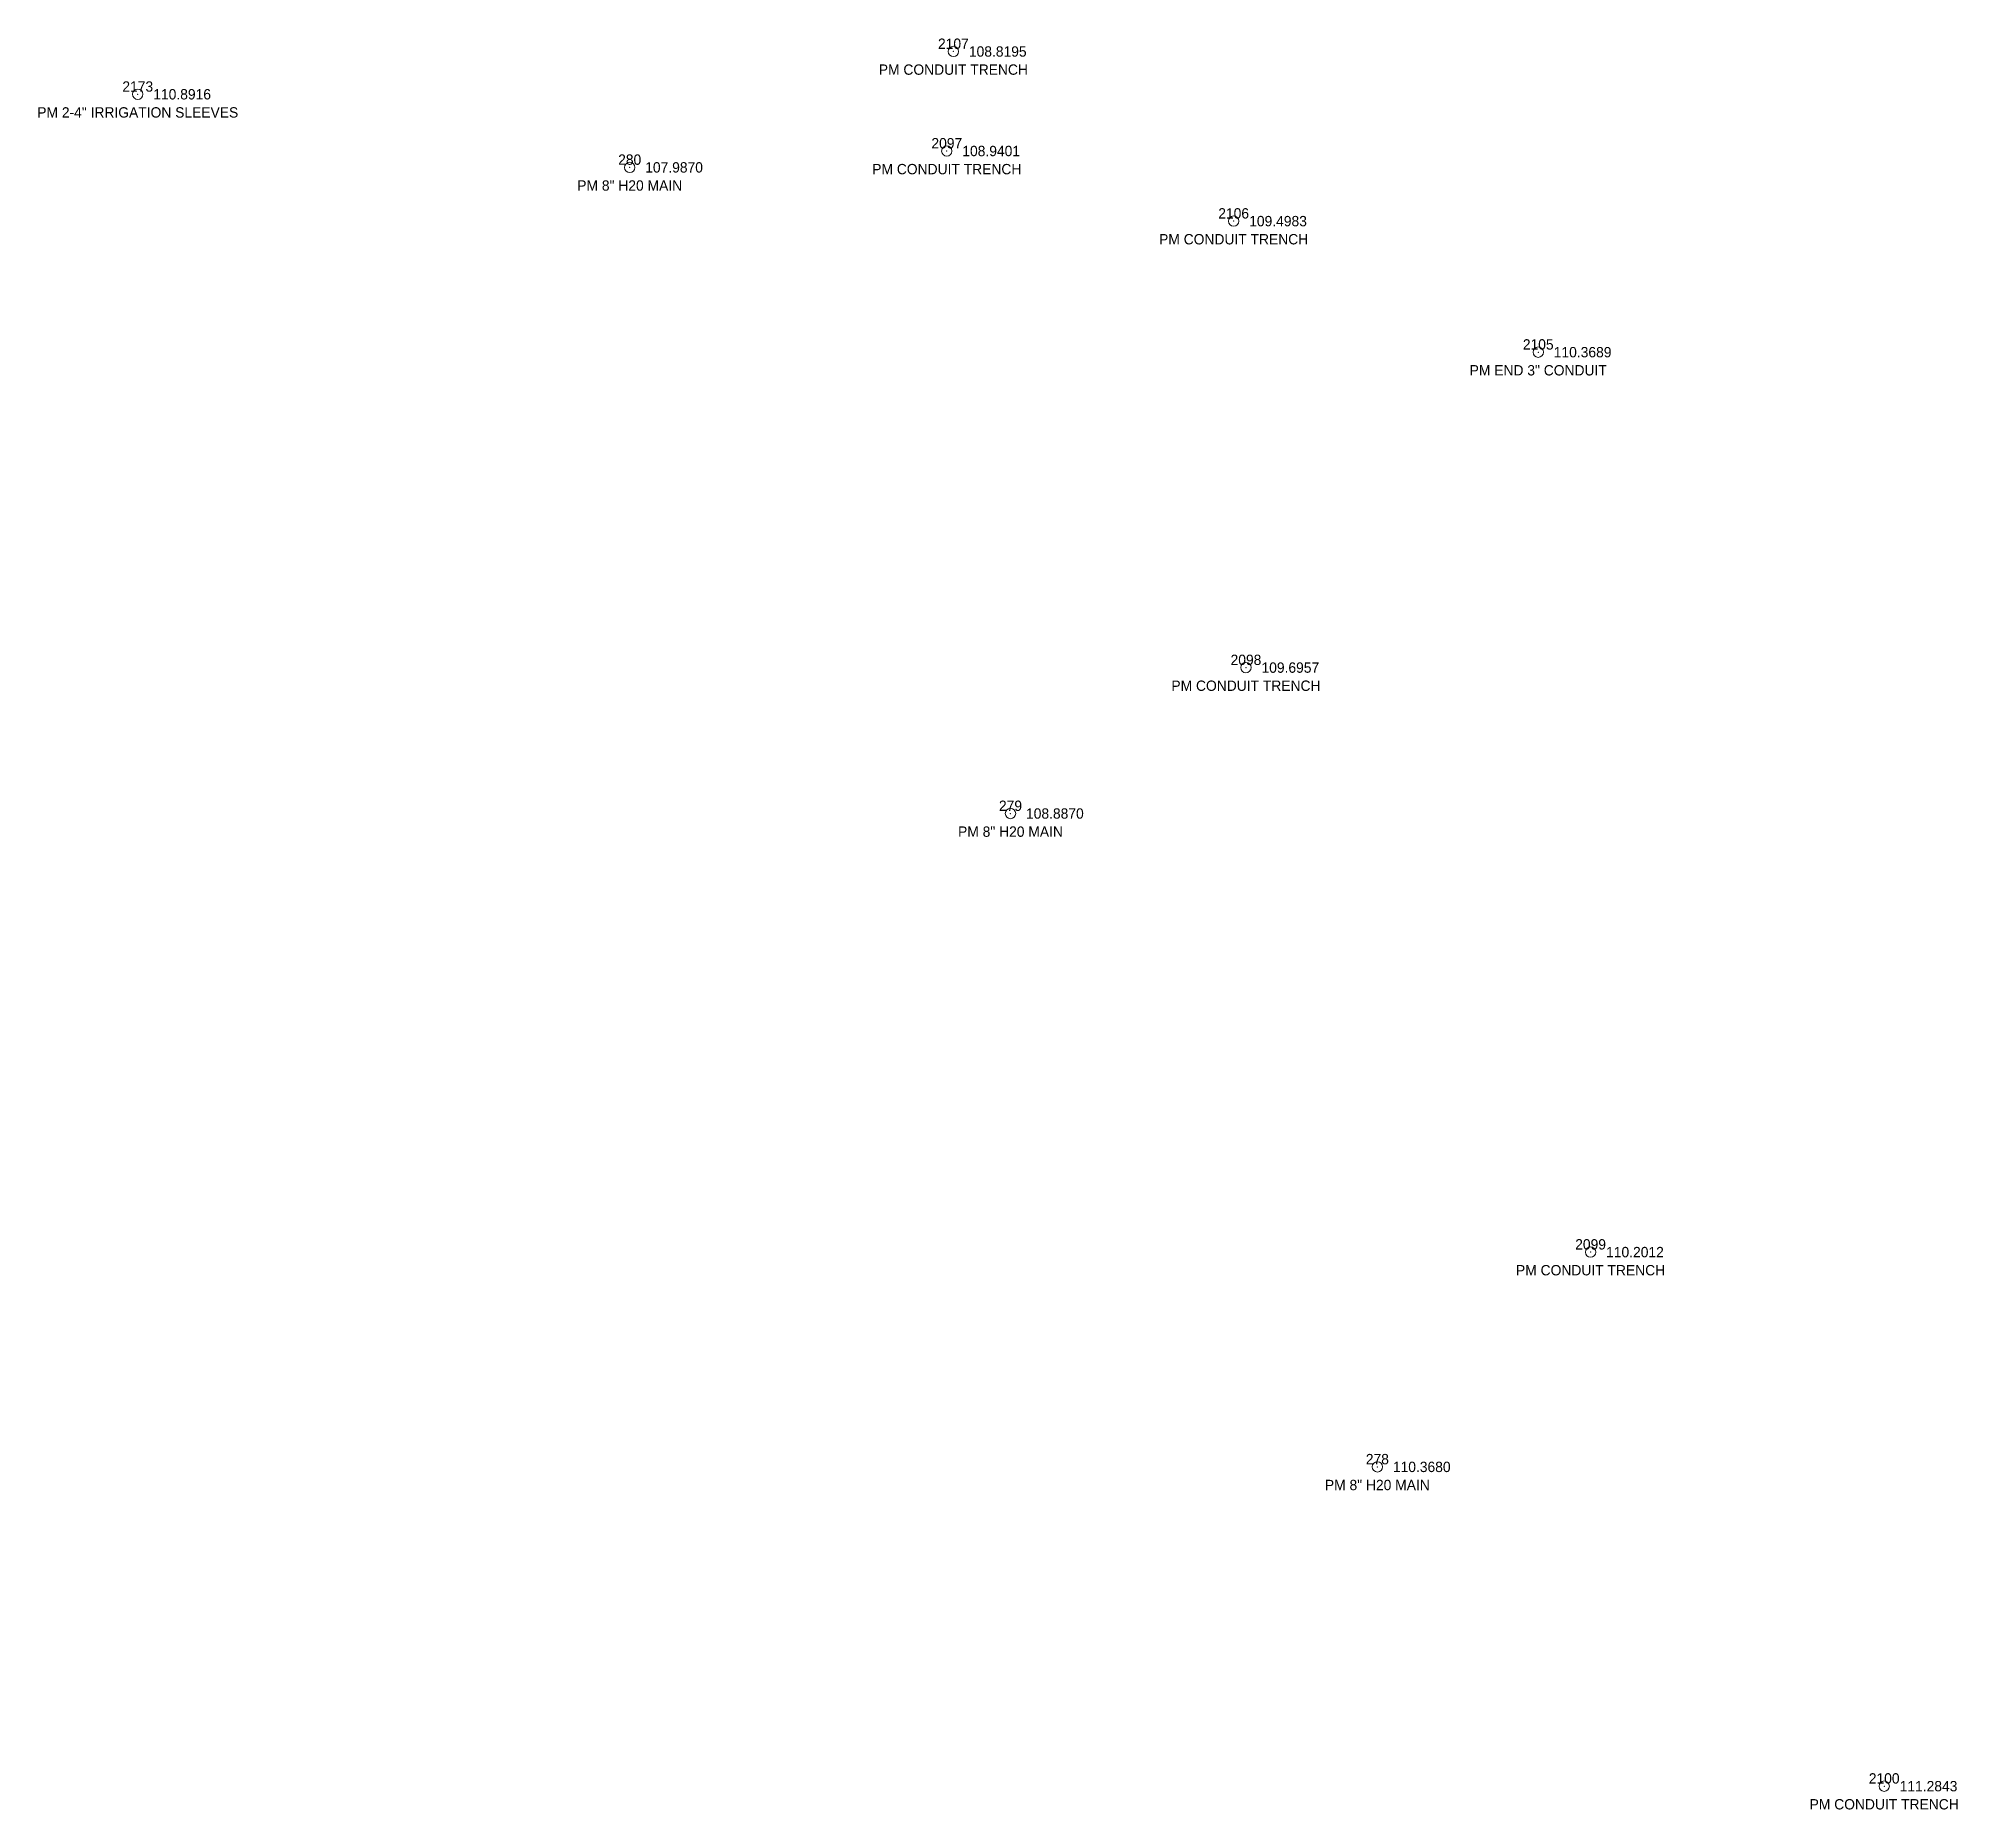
# Model space of a CAD drawing. Extents: x 1196333 to 1196982, y 245092 to 245652.
# Drawn here: x 1196575.9 to 1196668.6, y 245188.2 to 245273.8 of the extents above; entities that cross this region are included whole.
import ezdxf
from ezdxf.enums import TextEntityAlignment as Align

# ---------------------------------------------------------------- set-up
doc = ezdxf.new("R2010")
doc.units = 21
doc.header["$LTSCALE"] = 50
doc.header["$MEASUREMENT"] = 0
for name, color, linetype, lineweight, true_color in [('PNTDESC', 3, 'Continuous', 0, 0x00ff00), ('PNTELEV', 5, 'Continuous', 0, 0x0000ff), ('PNTS', 1, 'Continuous', 0, 0xff0000)]:
    doc.layers.add(name, color=color, linetype=linetype, lineweight=lineweight, true_color=true_color)
doc.layers.add('PNTNO', color=7, linetype='Continuous', lineweight=0)
doc.styles.add('PTXT', font='txt', dxfattribs={"height": 0.304801})

msp = doc.modelspace()

# ---------------------------------------------------------------- texts
at = {"layer": 'PNTDESC', "style": 'PTXT'}
for s, p in [('PM CONDUIT TRENCH', (1196620.0991, 245272.2736, 108.8195)), ('PM 2-4" IRRIGATION SLEEVES', (1196580.6897, 245270.2064, 110.8916)), ('PM CONDUIT TRENCH', (1196619.7816, 245267.466, 108.9401)), ('PM 8" H20 MAIN', (1196604.46, 245266.675, 107.987)), ('PM CONDUIT TRENCH', (1196633.6418, 245264.079, 109.4983)), ('PM END 3" CONDUIT', (1196648.3582, 245257.7481, 110.3689)), ('PM CONDUIT TRENCH', (1196634.2363, 245242.5108, 109.6957)), ('PM 8" H20 MAIN', (1196622.859, 245235.462, 108.887)), ('PM CONDUIT TRENCH', (1196650.8874, 245214.2754, 110.2012)), ('PM 8" H20 MAIN', (1196640.585, 245203.899, 110.368)), ('PM CONDUIT TRENCH', (1196665.0734, 245188.4752, 111.2843))]:
    msp.add_text(s, height=0.5, dxfattribs=at).set_placement(p, align=Align.MIDDLE)
at = {"layer": 'PNTELEV', "style": 'PTXT'}
for s, p in [('108.8195', (1196620.8491, 245272.8986, 108.8195)), ('110.8916', (1196581.4397, 245270.8314, 110.8916)), ('108.9401', (1196620.5316, 245268.091, 108.9401)), ('107.9870', (1196605.21, 245267.3, 107.987)), ('109.4983', (1196634.3918, 245264.704, 109.4983)), ('110.3689', (1196649.1082, 245258.3731, 110.3689)), ('109.6957', (1196634.9863, 245243.1358, 109.6957)), ('108.8870', (1196623.609, 245236.087, 108.887)), ('110.2012', (1196651.6374, 245214.9004, 110.2012)), ('110.3680', (1196641.335, 245204.524, 110.368)), ('111.2843', (1196665.8234, 245189.1002, 111.2843))]:
    msp.add_text(s, height=0.5, dxfattribs=at).set_placement(p)
at = {"layer": 'PNTNO', "style": 'PTXT'}
for s, p in [('2107', (1196620.0991, 245273.5236, 108.8195)), ('2173', (1196580.6897, 245271.4564, 110.8916)), ('2097', (1196619.7816, 245268.716, 108.9401)), ('280', (1196604.46, 245267.925, 107.987)), ('2106', (1196633.6418, 245265.329, 109.4983)), ('2105', (1196648.3582, 245258.9981, 110.3689)), ('2098', (1196634.2363, 245243.7608, 109.6957)), ('279', (1196622.859, 245236.712, 108.887)), ('2099', (1196650.8874, 245215.5254, 110.2012)), ('278', (1196640.585, 245205.149, 110.368)), ('2100', (1196665.0734, 245189.7252, 111.2843))]:
    msp.add_text(s, height=0.5, dxfattribs=at).set_placement(p, align=Align.MIDDLE)

# ---------------------------------------------------------------- linework, layer by layer
at = {"layer": 'PNTS', "linetype": 'Continuous'}
for centre in [(1196620.0991, 245273.1486, 108.8195), (1196580.6897, 245271.0814, 110.8916), (1196619.7816, 245268.341, 108.9401), (1196604.46, 245267.55, 107.987), (1196633.6418, 245264.954, 109.4983), (1196648.3582, 245258.6231, 110.3689), (1196634.2363, 245243.3858, 109.6957), (1196622.859, 245236.337, 108.887), (1196650.8874, 245215.1504, 110.2012), (1196640.585, 245204.774, 110.368), (1196665.0734, 245189.3502, 111.2843)]:
    msp.add_circle(centre, 0.25, dxfattribs=at)
at = {"layer": 'PNTS'}
for p in [(1196620.0991, 245273.1486, 108.8195), (1196580.6897, 245271.0814, 110.8916), (1196619.7816, 245268.341, 108.9401), (1196604.46, 245267.55, 107.987), (1196633.6418, 245264.954, 109.4983), (1196648.3582, 245258.6231, 110.3689), (1196634.2363, 245243.3858, 109.6957), (1196622.859, 245236.337, 108.887), (1196650.8874, 245215.1504, 110.2012), (1196640.585, 245204.774, 110.368), (1196665.0734, 245189.3502, 111.2843)]:
    msp.add_point(p, dxfattribs=at)

msp.set_redraw_order([(e.dxf.handle, doc.entitydb.next_handle()) for e in msp.query("TEXT MTEXT ATTDEF DIMENSION ARC_DIMENSION")])  # texts and dimensions are drawn at this point

doc.saveas('drawing.dxf')
